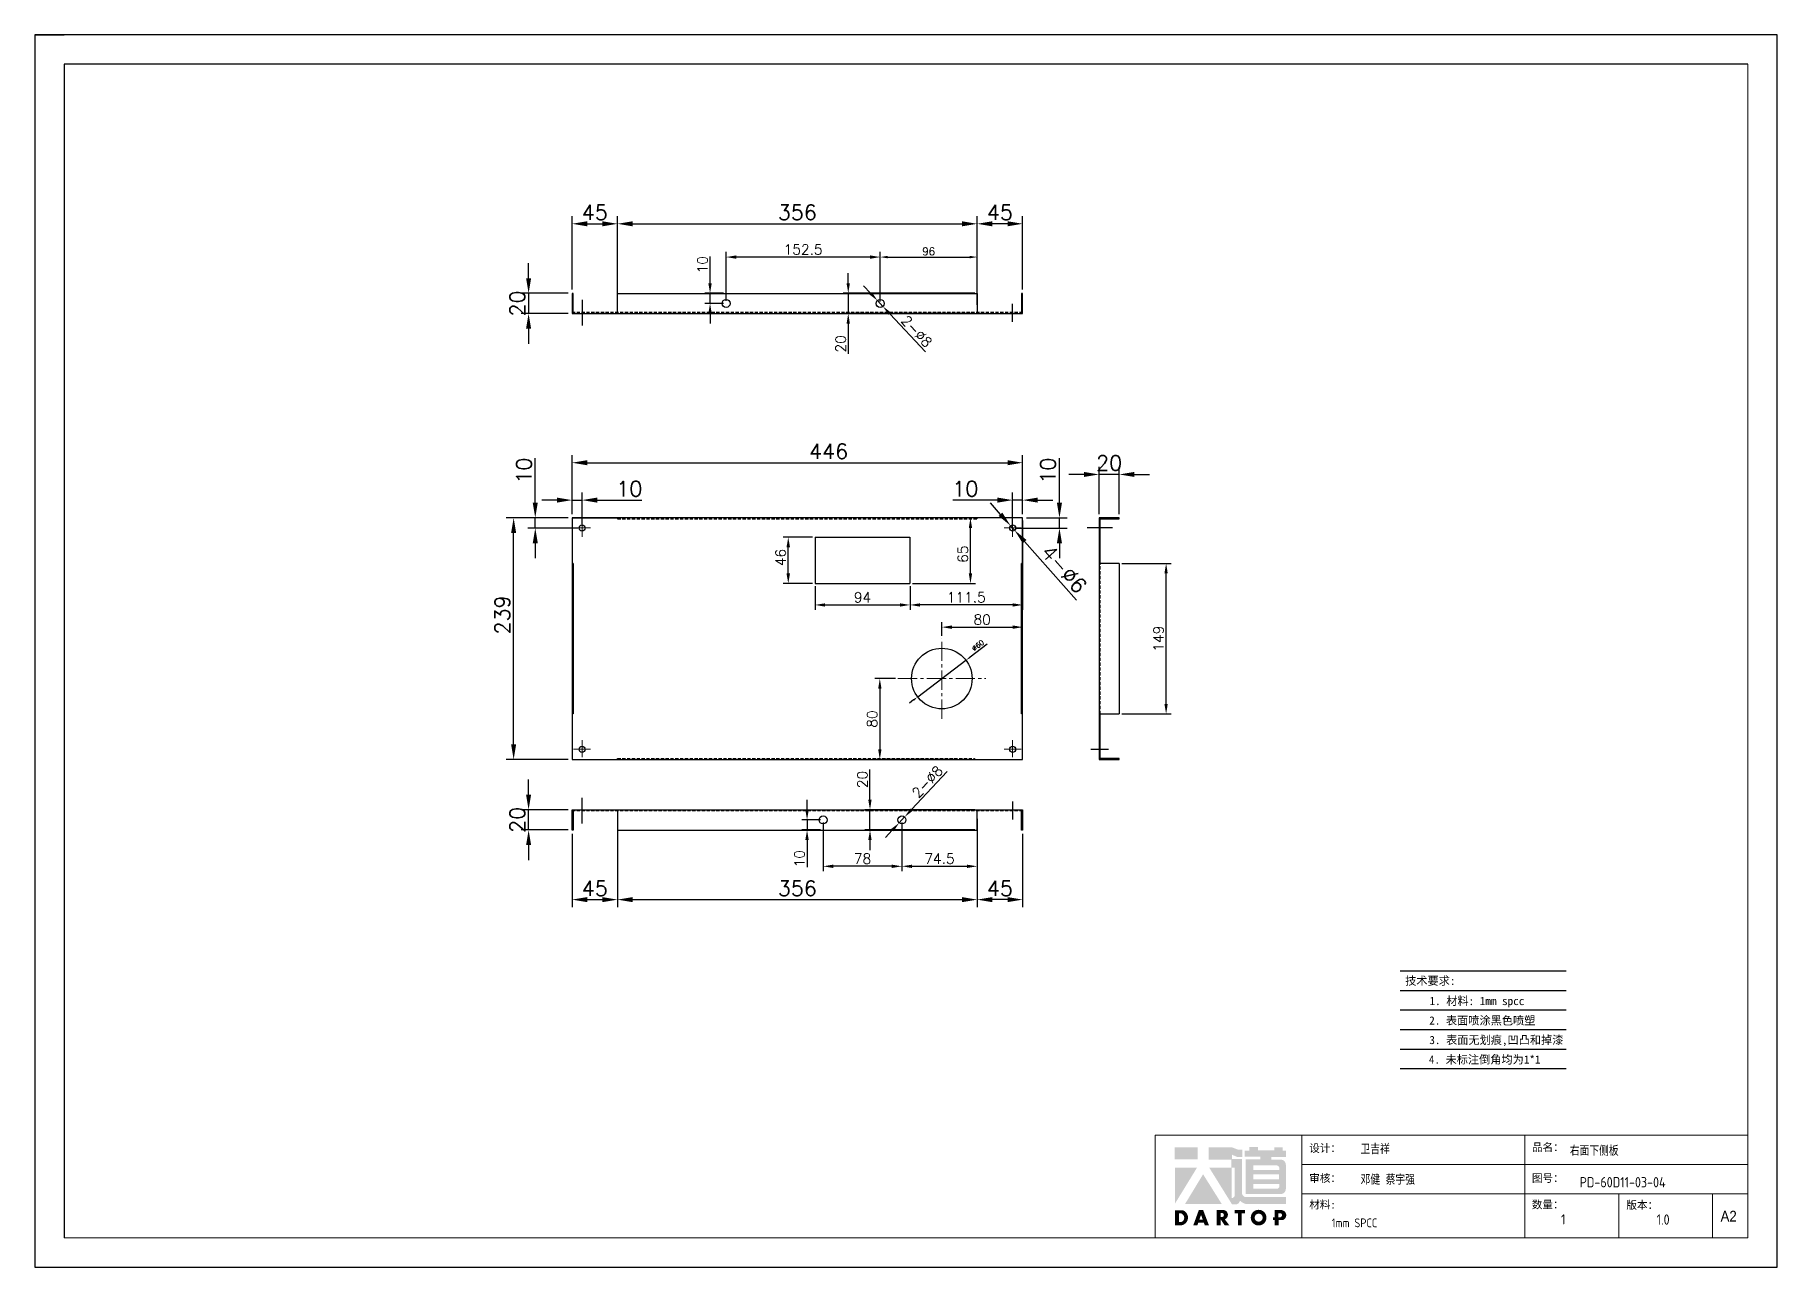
# Model space of a CAD drawing. Header units: millimetres. Extents: x -30327 to 34858, y 4015 to 75103.
# Drawn here: x 297 to 2021, y 45675 to 46895 of the extents above; entities that cross this region are included whole.
import ezdxf
from ezdxf.enums import TextEntityAlignment as Align

# ---------------------------------------------------------------- set-up
doc = ezdxf.new("R2010")
doc.units = ezdxf.units.MM
doc.linetypes.add('CENTER2', pattern=[28.575, 19.05, -3.175, 3.175, -3.175])
doc.linetypes.add('HIDDEN2', pattern=[4.7625, 3.175, -1.5875])
for name, color, linetype, lineweight in [('A-TITLEBLOCK', 7, 'Continuous', 18), ('cen', 1, 'CENTER2', 9), ('dim', 2, 'Continuous', 9)]:
    doc.layers.add(name, color=color, linetype=linetype, lineweight=lineweight)
doc.layers.add('hidden', color=3, linetype='HIDDEN2')
doc.layers.add('print', color=30, linetype='Continuous')
doc.styles.add('GB', font='GBENOR.SHX', dxfattribs={"bigfont": 'gbcbig.shx'})
doc.styles.add('HZ', font='')
doc.styles.add('SLDTEXTSTYLE0', font='simfang.ttf', dxfattribs={"bigfont": 'bigfont'})
doc.styles.add('SLDTEXTSTYLE1', font='Gothic.ttf', dxfattribs={"width": 0.913})
doc.styles.get("Standard").update_dxf_attribs({"font": 'txt', "bigfont": 'gbcbig.shx'})
doc.styles.get('HZ').set_extended_font_data('SimSun')
doc.dimstyles.new('1-3', dxfattribs={"dimscale": 3, "dimtxt": 2.5, "dimasz": 2.5, "dimexe": 1.25, "dimexo": 0.625, "dimtad": 1, "dimdsep": 46, "dimtxsty": 'Standard', "dimcen": 2.5, "dimadec": 0, "dimazin": 0, "dimtfac": 1, "dimtmove": 0, "dimatfit": 3, "dimfxl": 0, "dimarcsym": 0})
doc.dimstyles.new('1-4', dxfattribs={"dimscale": 4, "dimtxt": 2.5, "dimasz": 2.5, "dimexe": 1.25, "dimexo": 0.625, "dimtad": 1, "dimdsep": 46, "dimtxsty": 'Standard', "dimcen": 2.5, "dimadec": 0, "dimazin": 0, "dimtfac": 1, "dimtmove": 0, "dimatfit": 3, "dimfxl": 0, "dimarcsym": 0})
doc.dimstyles.new('1-6', dxfattribs={"dimscale": 6, "dimtxt": 2.5, "dimasz": 2.5, "dimexe": 1.25, "dimexo": 0.625, "dimtad": 1, "dimdsep": 46, "dimtxsty": 'Standard', "dimcen": 2.5, "dimadec": 0, "dimazin": 0, "dimtfac": 1, "dimtmove": 0, "dimatfit": 3, "dimfxl": 0, "dimarcsym": 0})
doc.dimstyles.new('small', dxfattribs={"dimtxt": 5, "dimasz": 5, "dimexe": 1.25, "dimexo": 1, "dimgap": 2, "dimtad": 1, "dimtxsty": 'Standard', "dimcen": 2.5, "dimadec": 0, "dimazin": 0, "dimtfac": 1, "dimtmove": 0, "dimatfit": 3, "dimfxl": 0, "dimarcsym": 0})

msp = doc.modelspace()

# ---------------------------------------------------------------- texts
at = {"style": 'HZ'}
for s, height, p in [('技术要求:', 8.10962, (1678.1666, 45958.5921)), ('1. 材料: 1mm spcc ', 8.109624, (1727.0661, 45938.6164)), ('    2. 表面喷涂黑色喷塑  ', 8.109624, (1724.093, 45919.3078)), ('3. 表面无划痕,凹凸和掉漆', 8.109624, (1743.5639, 45899.9992)), ('4. 未标注倒角均为1*1', 8.109624, (1731.9841, 45880.6905))]:
    msp.add_text(s, height=height, dxfattribs=at).set_placement(p, align=Align.MIDDLE_CENTER)

# ---------------------------------------------------------------- blocks, each defined once
blk = doc.blocks.new('*D1108')
at = {"layer": 'Defpoints', "color": 0}
for p in [(1274.7, 46416.6), (1163.2, 46351.6), (1163.2, 46330.5)]:
    blk.add_point(p, dxfattribs=at)
at = {"layer": 'dim', "color": 0, "lineweight": -2}
for p, q in [((1274.7, 46414.1), (1274.7, 46325.5)), ((1163.2, 46349.1), (1163.2, 46325.5)), ((1264.7, 46330.5), (1173.2, 46330.5))]:
    blk.add_line(p, q, dxfattribs=at)
at = {"layer": 'dim', "color": 0}
for points in [[(1173.2, 46332.1), (1173.2, 46328.8), (1163.2, 46330.5)], [(1264.7, 46332.1), (1264.7, 46328.8), (1274.7, 46330.5)]]:
    blk.add_solid(points, dxfattribs=at)
at = {"layer": 'dim', "color": 0, "lineweight": 9, "insert": (1218.9, 46338), "char_height": 10, "attachment_point": 5}
blk.add_mtext('111.5', dxfattribs=at)
blk = doc.blocks.new('*D1109')
at = {"layer": 'Defpoints', "color": 0}
for p in [(1042.7, 46397.6), (1069.2, 46397.6), (1069.2, 46351.6)]:
    blk.add_point(p, dxfattribs=at)
at = {"layer": 'dim', "color": 0, "lineweight": -2}
for p, q in [((1066.7, 46397.6), (1037.7, 46397.6)), ((1042.7, 46361.6), (1042.7, 46387.6)), ((1066.7, 46351.6), (1037.7, 46351.6))]:
    blk.add_line(p, q, dxfattribs=at)
at = {"layer": 'dim', "color": 0}
for points in [[(1041, 46387.6), (1044.4, 46387.6), (1042.7, 46397.6)], [(1041, 46361.6), (1044.4, 46361.6), (1042.7, 46351.6)]]:
    blk.add_solid(points, dxfattribs=at)
at = {"layer": 'dim', "color": 0, "lineweight": 9, "insert": (1035.2, 46377.4), "char_height": 10, "attachment_point": 5, "rotation": 90}
blk.add_mtext('46', dxfattribs=at)
blk = doc.blocks.new('*D1110')
at = {"layer": 'Defpoints', "color": 0}
for p in [(1069.2, 46351.6), (1163.2, 46351.6), (1163.2, 46330.5)]:
    blk.add_point(p, dxfattribs=at)
at = {"layer": 'dim', "color": 0, "lineweight": -2}
for p, q in [((1069.2, 46349.1), (1069.2, 46325.5)), ((1163.2, 46349.1), (1163.2, 46325.5)), ((1079.2, 46330.5), (1153.2, 46330.5))]:
    blk.add_line(p, q, dxfattribs=at)
at = {"layer": 'dim', "color": 0}
for points in [[(1079.2, 46332.1), (1079.2, 46328.8), (1069.2, 46330.5)], [(1153.2, 46332.1), (1153.2, 46328.8), (1163.2, 46330.5)]]:
    blk.add_solid(points, dxfattribs=at)
at = {"layer": 'dim', "color": 0, "lineweight": 9, "insert": (1116.2, 46338), "char_height": 10, "attachment_point": 5}
blk.add_mtext('94', dxfattribs=at)
blk = doc.blocks.new('*D1111')
at = {"layer": 'Defpoints', "color": 0}
for p in [(1223, 46416.6), (1277.2, 46416.6), (1163.2, 46351.6)]:
    blk.add_point(p, dxfattribs=at)
at = {"layer": 'dim', "color": 0, "lineweight": -2}
for p, q in [((1274.7, 46416.6), (1218, 46416.6)), ((1223, 46361.6), (1223, 46406.6)), ((1165.7, 46351.6), (1228, 46351.6))]:
    blk.add_line(p, q, dxfattribs=at)
at = {"layer": 'dim', "color": 0}
for points in [[(1221.4, 46406.6), (1224.7, 46406.6), (1223, 46416.6)], [(1221.4, 46361.6), (1224.7, 46361.6), (1223, 46351.6)]]:
    blk.add_solid(points, dxfattribs=at)
at = {"layer": 'dim', "color": 0, "lineweight": 9, "insert": (1215.5, 46380.7), "char_height": 10, "attachment_point": 5, "rotation": 90}
blk.add_mtext('65', dxfattribs=at)
blk = doc.blocks.new('*D1112')
at = {"layer": 'Defpoints', "color": 0}
for p in [(1218.6, 46275.8), (1170.8, 46239.5)]:
    blk.add_point(p, dxfattribs=at)
at = {"layer": 'dim', "color": 0, "lineweight": -2}
for p, q in [((1239.7, 46291.8), (1222.6, 46278.8)), ((1170.8, 46239.5), (1218.6, 46275.8)), ((1166.8, 46236.5), (1162.8, 46233.4))]:
    blk.add_line(p, q, dxfattribs=at)
at = {"layer": 'dim', "color": 0}
for points in [[(1222.1, 46279.5), (1223.1, 46278.1), (1218.6, 46275.8)], [(1166.3, 46237.1), (1167.3, 46235.8), (1170.8, 46239.5)]]:
    blk.add_solid(points, dxfattribs=at)
at = {"layer": 'dim', "color": 0, "lineweight": 9, "insert": (1230.4, 46290.4), "char_height": 5, "attachment_point": 5, "rotation": 37.2287}
blk.add_mtext('∅60', dxfattribs=at)
blk = doc.blocks.new('*D1113')
at = {"layer": 'Defpoints', "color": 0}
for p in [(1274.7, 46308.5), (1194.7, 46297.4), (1274.7, 46177.6)]:
    blk.add_point(p, dxfattribs=at)
at = {"layer": 'dim', "color": 0, "lineweight": -2}
for p, q in [((1194.7, 46299.9), (1194.7, 46313.5)), ((1204.7, 46308.5), (1264.7, 46308.5)), ((1274.7, 46180.1), (1274.7, 46313.5))]:
    blk.add_line(p, q, dxfattribs=at)
at = {"layer": 'dim', "color": 0}
for points in [[(1204.7, 46310.2), (1204.7, 46306.8), (1194.7, 46308.5)], [(1264.7, 46310.2), (1264.7, 46306.8), (1274.7, 46308.5)]]:
    blk.add_solid(points, dxfattribs=at)
at = {"layer": 'dim', "color": 0, "lineweight": 9, "insert": (1234.7, 46316), "char_height": 10, "attachment_point": 5}
blk.add_mtext('80', dxfattribs=at)
blk = doc.blocks.new('*D1114')
at = {"layer": 'Defpoints', "color": 0}
for p in [(1151.3, 46257.6), (1133.3, 46177.6), (1210.6, 46177.6)]:
    blk.add_point(p, dxfattribs=at)
at = {"layer": 'dim', "color": 0, "lineweight": -2}
for p, q in [((1148.8, 46257.6), (1128.3, 46257.6)), ((1133.3, 46247.6), (1133.3, 46187.6)), ((1208.1, 46177.6), (1128.3, 46177.6))]:
    blk.add_line(p, q, dxfattribs=at)
at = {"layer": 'dim', "color": 0}
for points in [[(1131.7, 46247.6), (1135, 46247.6), (1133.3, 46257.6)], [(1131.7, 46187.6), (1135, 46187.6), (1133.3, 46177.6)]]:
    blk.add_solid(points, dxfattribs=at)
at = {"layer": 'dim', "color": 0, "lineweight": 9, "insert": (1125.8, 46217.6), "char_height": 10, "attachment_point": 5, "rotation": 90}
blk.add_mtext('80', dxfattribs=at)
blk = doc.blocks.new('*D1098')
at = {"layer": 'Defpoints', "color": 0}
for p in [(1262.7, 46408.9), (1266.7, 46404.4)]:
    blk.add_point(p, dxfattribs=at)
at = {"layer": 'dim', "color": 0, "lineweight": -2}
for p, q in [((1252.8, 46420.1), (1242.8, 46431.4)), ((1262.7, 46408.9), (1266.7, 46404.4)), ((1327.9, 46335.1), (1276.6, 46393.2))]:
    blk.add_line(p, q, dxfattribs=at)
at = {"layer": 'dim', "color": 0}
for points in [[(1254.6, 46421.8), (1250.9, 46418.5), (1262.7, 46408.9)], [(1278.5, 46394.8), (1274.7, 46391.5), (1266.7, 46404.4)]]:
    blk.add_solid(points, dxfattribs=at)
at = {"layer": 'dim', "color": 0, "lineweight": 9, "insert": (1315.7, 46366), "char_height": 15, "attachment_point": 5, "rotation": 311.4765}
blk.add_mtext('4-%%C6', dxfattribs=at)
blk = doc.blocks.new('*D1099')
at = {"layer": 'Defpoints', "color": 0}
for p in [(770.9, 46416.6), (828.7, 46416.6), (828.7, 46177.6)]:
    blk.add_point(p, dxfattribs=at)
at = {"layer": 'dim', "color": 0, "lineweight": -2}
for p, q in [((824.9, 46416.6), (763.4, 46416.6)), ((770.9, 46192.6), (770.9, 46401.6)), ((824.9, 46177.6), (763.4, 46177.6))]:
    blk.add_line(p, q, dxfattribs=at)
at = {"layer": 'dim', "color": 0}
for points in [[(768.4, 46401.6), (773.4, 46401.6), (770.9, 46416.6)], [(768.4, 46192.6), (773.4, 46192.6), (770.9, 46177.6)]]:
    blk.add_solid(points, dxfattribs=at)
at = {"layer": 'dim', "color": 0, "lineweight": 9, "insert": (759.7, 46320.6), "char_height": 15, "attachment_point": 5, "rotation": 90}
blk.add_mtext('239', dxfattribs=at)
blk = doc.blocks.new('*D1100')
at = {"layer": 'Defpoints', "color": 0}
for p in [(1274.7, 46471.2), (828.7, 46416.6), (1274.7, 46416.6)]:
    blk.add_point(p, dxfattribs=at)
at = {"layer": 'dim', "color": 0, "lineweight": -2}
for p, q in [((828.7, 46420.4), (828.7, 46478.7)), ((1274.7, 46420.4), (1274.7, 46478.7)), ((843.7, 46471.2), (1259.7, 46471.2))]:
    blk.add_line(p, q, dxfattribs=at)
at = {"layer": 'dim', "color": 0}
for points in [[(843.7, 46473.7), (843.7, 46468.7), (828.7, 46471.2)], [(1259.7, 46473.7), (1259.7, 46468.7), (1274.7, 46471.2)]]:
    blk.add_solid(points, dxfattribs=at)
at = {"layer": 'dim', "color": 0, "lineweight": 9, "insert": (1082.7, 46482.4), "char_height": 15, "attachment_point": 5}
blk.add_mtext('446', dxfattribs=at)
blk = doc.blocks.new('*D1101')
at = {"layer": 'Defpoints', "color": 0}
for p in [(1264.7, 46406.6), (1274.7, 46416.6), (1311.1, 46416.6)]:
    blk.add_point(p, dxfattribs=at)
at = {"layer": 'dim', "color": 0, "lineweight": -2}
for p, q in [((1311.1, 46431.6), (1311.1, 46475.8)), ((1268.4, 46406.6), (1318.6, 46406.6)), ((1278.4, 46416.6), (1318.6, 46416.6)), ((1311.1, 46406.6), (1311.1, 46416.6)), ((1311.1, 46391.6), (1311.1, 46376.6))]:
    blk.add_line(p, q, dxfattribs=at)
at = {"layer": 'dim', "color": 0}
for points in [[(1308.6, 46431.6), (1313.6, 46431.6), (1311.1, 46416.6)], [(1308.6, 46391.6), (1313.6, 46391.6), (1311.1, 46406.6)]]:
    blk.add_solid(points, dxfattribs=at)
at = {"layer": 'dim', "color": 0, "lineweight": 9, "insert": (1299.8, 46463.3), "char_height": 15, "attachment_point": 5, "rotation": 90}
blk.add_mtext('10', dxfattribs=at)
blk = doc.blocks.new('*D1102')
at = {"layer": 'Defpoints', "color": 0}
for p in [(1274.7, 46434.2), (1264.7, 46406.6), (1274.7, 46416.6)]:
    blk.add_point(p, dxfattribs=at)
at = {"layer": 'dim', "color": 0, "lineweight": -2}
for p, q in [((1264.7, 46410.4), (1264.7, 46441.7)), ((1274.7, 46420.4), (1274.7, 46441.7)), ((1249.7, 46434.2), (1205.5, 46434.2)), ((1274.7, 46434.2), (1264.7, 46434.2)), ((1289.7, 46434.2), (1304.7, 46434.2))]:
    blk.add_line(p, q, dxfattribs=at)
at = {"layer": 'dim', "color": 0}
for points in [[(1249.7, 46436.7), (1249.7, 46431.7), (1264.7, 46434.2)], [(1289.7, 46436.7), (1289.7, 46431.7), (1274.7, 46434.2)]]:
    blk.add_solid(points, dxfattribs=at)
at = {"layer": 'dim', "color": 0, "lineweight": 9, "insert": (1218, 46445.4), "char_height": 15, "attachment_point": 5}
blk.add_mtext('10', dxfattribs=at)
blk = doc.blocks.new('*D1103')
at = {"layer": 'Defpoints', "color": 0}
for p in [(792.3, 46416.6), (828.7, 46416.6), (838.7, 46406.6)]:
    blk.add_point(p, dxfattribs=at)
at = {"layer": 'dim', "color": 0, "lineweight": -2}
for p, q in [((792.3, 46431.6), (792.3, 46475.8)), ((824.9, 46416.6), (784.8, 46416.6)), ((834.9, 46406.6), (784.8, 46406.6)), ((792.3, 46406.6), (792.3, 46416.6)), ((792.3, 46391.6), (792.3, 46376.6))]:
    blk.add_line(p, q, dxfattribs=at)
at = {"layer": 'dim', "color": 0}
for points in [[(789.8, 46431.6), (794.8, 46431.6), (792.3, 46416.6)], [(789.8, 46391.6), (794.8, 46391.6), (792.3, 46406.6)]]:
    blk.add_solid(points, dxfattribs=at)
at = {"layer": 'dim', "color": 0, "lineweight": 9, "insert": (781.1, 46463.3), "char_height": 15, "attachment_point": 5, "rotation": 90}
blk.add_mtext('10', dxfattribs=at)
blk = doc.blocks.new('*D1104')
at = {"layer": 'Defpoints', "color": 0}
for p in [(828.7, 46434.2), (828.7, 46416.6), (838.7, 46406.6)]:
    blk.add_point(p, dxfattribs=at)
at = {"layer": 'dim', "color": 0, "lineweight": -2}
for p, q in [((828.7, 46420.4), (828.7, 46441.7)), ((838.7, 46410.4), (838.7, 46441.7)), ((813.7, 46434.2), (798.7, 46434.2)), ((828.7, 46434.2), (838.7, 46434.2)), ((853.7, 46434.2), (897.9, 46434.2))]:
    blk.add_line(p, q, dxfattribs=at)
at = {"layer": 'dim', "color": 0}
for points in [[(813.7, 46436.7), (813.7, 46431.7), (828.7, 46434.2)], [(853.7, 46436.7), (853.7, 46431.7), (838.7, 46434.2)]]:
    blk.add_solid(points, dxfattribs=at)
at = {"layer": 'dim', "color": 0, "lineweight": 9, "insert": (885.4, 46445.4), "char_height": 15, "attachment_point": 5}
blk.add_mtext('10', dxfattribs=at)
blk = doc.blocks.new('*D1115')
at = {"layer": 'Defpoints', "color": 0}
for p in [(785.7, 46127.8), (828.7, 46127.8), (828.7, 46107.8)]:
    blk.add_point(p, dxfattribs=at)
at = {"layer": 'dim', "color": 0, "lineweight": -2}
for p, q in [((785.7, 46142.8), (785.7, 46157.8)), ((824.9, 46127.8), (778.2, 46127.8)), ((785.7, 46107.8), (785.7, 46127.8)), ((824.9, 46107.8), (778.2, 46107.8)), ((785.7, 46092.8), (785.7, 46077.8))]:
    blk.add_line(p, q, dxfattribs=at)
at = {"layer": 'dim', "color": 0}
for points in [[(783.2, 46142.8), (788.2, 46142.8), (785.7, 46127.8)], [(783.2, 46092.8), (788.2, 46092.8), (785.7, 46107.8)]]:
    blk.add_solid(points, dxfattribs=at)
at = {"layer": 'dim', "color": 0, "lineweight": 9, "insert": (774.5, 46117.8), "char_height": 15, "attachment_point": 5, "rotation": 90}
blk.add_mtext('20', dxfattribs=at)
blk = doc.blocks.new('*D1105')
at = {"layer": 'Defpoints', "color": 0}
for p in [(873.7, 46122.8), (828.7, 46107.8), (873.7, 46038.9)]:
    blk.add_point(p, dxfattribs=at)
at = {"layer": 'dim', "color": 0, "lineweight": -2}
for p, q in [((873.7, 46119), (873.7, 46031.4)), ((828.7, 46104), (828.7, 46031.4)), ((843.7, 46038.9), (858.7, 46038.9))]:
    blk.add_line(p, q, dxfattribs=at)
at = {"layer": 'dim', "color": 0}
for points in [[(843.7, 46041.4), (843.7, 46036.4), (828.7, 46038.9)], [(858.7, 46041.4), (858.7, 46036.4), (873.7, 46038.9)]]:
    blk.add_solid(points, dxfattribs=at)
at = {"layer": 'dim', "color": 0, "lineweight": 9, "insert": (851.2, 46050.1), "char_height": 15, "attachment_point": 5}
blk.add_mtext('45', dxfattribs=at)
blk = doc.blocks.new('*D1116')
at = {"layer": 'Defpoints', "color": 0}
for p in [(873.7, 46122.8), (1229.7, 46122.8), (1229.7, 46038.9)]:
    blk.add_point(p, dxfattribs=at)
at = {"layer": 'dim', "color": 0, "lineweight": -2}
for p, q in [((873.7, 46119), (873.7, 46031.4)), ((1229.7, 46119), (1229.7, 46031.4)), ((888.7, 46038.9), (1214.7, 46038.9))]:
    blk.add_line(p, q, dxfattribs=at)
at = {"layer": 'dim', "color": 0}
for points in [[(888.7, 46041.4), (888.7, 46036.4), (873.7, 46038.9)], [(1214.7, 46041.4), (1214.7, 46036.4), (1229.7, 46038.9)]]:
    blk.add_solid(points, dxfattribs=at)
at = {"layer": 'dim', "color": 0, "lineweight": 9, "insert": (1051.7, 46050.1), "char_height": 15, "attachment_point": 5}
blk.add_mtext('356', dxfattribs=at)
blk = doc.blocks.new('*D1117')
at = {"layer": 'Defpoints', "color": 0}
for p in [(1229.7, 46122.8), (1274.7, 46107.8), (1229.7, 46038.9)]:
    blk.add_point(p, dxfattribs=at)
at = {"layer": 'dim', "color": 0, "lineweight": -2}
for p, q in [((1229.7, 46119), (1229.7, 46031.4)), ((1274.7, 46104), (1274.7, 46031.4)), ((1259.7, 46038.9), (1244.7, 46038.9))]:
    blk.add_line(p, q, dxfattribs=at)
at = {"layer": 'dim', "color": 0}
for points in [[(1244.7, 46041.4), (1244.7, 46036.4), (1229.7, 46038.9)], [(1259.7, 46041.4), (1259.7, 46036.4), (1274.7, 46038.9)]]:
    blk.add_solid(points, dxfattribs=at)
at = {"layer": 'dim', "color": 0, "lineweight": 9, "insert": (1252.2, 46050.1), "char_height": 15, "attachment_point": 5}
blk.add_mtext('45', dxfattribs=at)
blk = doc.blocks.new('*D1118')
at = {"layer": 'Defpoints', "color": 0}
for p in [(1350.3, 46459.6), (1350.3, 46416.6), (1370.3, 46416.6)]:
    blk.add_point(p, dxfattribs=at)
at = {"layer": 'dim', "color": 0, "lineweight": -2}
for p, q in [((1335.3, 46459.6), (1320.3, 46459.6)), ((1350.3, 46420.4), (1350.3, 46467.1)), ((1370.3, 46459.6), (1350.3, 46459.6)), ((1370.3, 46420.4), (1370.3, 46467.1)), ((1385.3, 46459.6), (1400.3, 46459.6))]:
    blk.add_line(p, q, dxfattribs=at)
at = {"layer": 'dim', "color": 0}
for points in [[(1335.3, 46462.1), (1335.3, 46457.1), (1350.3, 46459.6)], [(1385.3, 46462.1), (1385.3, 46457.1), (1370.3, 46459.6)]]:
    blk.add_solid(points, dxfattribs=at)
at = {"layer": 'dim', "color": 0, "lineweight": 9, "insert": (1360.3, 46470.9), "char_height": 15, "attachment_point": 5}
blk.add_mtext('20', dxfattribs=at)
blk = doc.blocks.new('*D1106')
at = {"layer": 'Defpoints', "color": 0}
for p in [(1370.3, 46371.6), (1416.7, 46371.6), (1370.3, 46222.6)]:
    blk.add_point(p, dxfattribs=at)
at = {"layer": 'dim', "color": 0, "lineweight": -2}
for p, q in [((1372.8, 46371.6), (1421.7, 46371.6)), ((1416.7, 46232.6), (1416.7, 46361.6)), ((1372.8, 46222.6), (1421.7, 46222.6))]:
    blk.add_line(p, q, dxfattribs=at)
at = {"layer": 'dim', "color": 0}
for points in [[(1415, 46361.6), (1418.3, 46361.6), (1416.7, 46371.6)], [(1415, 46232.6), (1418.3, 46232.6), (1416.7, 46222.6)]]:
    blk.add_solid(points, dxfattribs=at)
at = {"layer": 'dim', "color": 0, "insert": (1409.2, 46297.1), "char_height": 10, "attachment_point": 5, "rotation": 90}
blk.add_mtext('149', dxfattribs=at)
blk = doc.blocks.new('*D1107')
at = {"layer": 'Defpoints', "color": 0}
for p in [(1123.6, 46127.8), (1229.7, 46127.8), (1229.7, 46107.8)]:
    blk.add_point(p, dxfattribs=at)
at = {"layer": 'dim', "color": 0, "lineweight": -2}
for p, q in [((1123.6, 46137.8), (1123.6, 46167.8)), ((1227.2, 46127.8), (1118.6, 46127.8)), ((1123.6, 46107.8), (1123.6, 46127.8)), ((1227.2, 46107.8), (1118.6, 46107.8)), ((1123.6, 46097.8), (1123.6, 46087.8))]:
    blk.add_line(p, q, dxfattribs=at)
at = {"layer": 'dim', "color": 0}
for points in [[(1121.9, 46137.8), (1125.2, 46137.8), (1123.6, 46127.8)], [(1121.9, 46097.8), (1125.2, 46097.8), (1123.6, 46107.8)]]:
    blk.add_solid(points, dxfattribs=at)
at = {"layer": 'dim', "color": 0, "insert": (1116.1, 46157.8), "char_height": 10, "attachment_point": 5, "rotation": 90}
blk.add_mtext('20', dxfattribs=at)
blk = doc.blocks.new('*D1120')
at = {"layer": 'Defpoints', "color": 0}
for p in [(1077.2, 46117.8), (1155.2, 46117.8), (1077.2, 46071.9)]:
    blk.add_point(p, dxfattribs=at)
at = {"layer": 'dim', "color": 0, "lineweight": -2}
for p, q in [((1077.2, 46115.3), (1077.2, 46066.9)), ((1155.2, 46115.3), (1155.2, 46066.9)), ((1145.2, 46071.9), (1087.2, 46071.9))]:
    blk.add_line(p, q, dxfattribs=at)
at = {"layer": 'dim', "color": 0}
for points in [[(1087.2, 46073.5), (1087.2, 46070.2), (1077.2, 46071.9)], [(1145.2, 46073.5), (1145.2, 46070.2), (1155.2, 46071.9)]]:
    blk.add_solid(points, dxfattribs=at)
at = {"layer": 'dim', "color": 0, "insert": (1116.2, 46079.4), "char_height": 10, "attachment_point": 5}
blk.add_mtext('78', dxfattribs=at)
blk = doc.blocks.new('*D1121')
at = {"layer": 'Defpoints', "color": 0}
for p in [(1077.2, 46117.8), (1061.3, 46107.8), (1077.2, 46107.8)]:
    blk.add_point(p, dxfattribs=at)
at = {"layer": 'dim', "color": 0, "lineweight": -2}
for p, q in [((1061.3, 46127.8), (1061.3, 46137.8)), ((1074.7, 46117.8), (1056.3, 46117.8)), ((1061.3, 46117.8), (1061.3, 46107.8)), ((1074.7, 46107.8), (1056.3, 46107.8)), ((1061.3, 46097.8), (1061.3, 46071.1))]:
    blk.add_line(p, q, dxfattribs=at)
at = {"layer": 'dim', "color": 0}
for points in [[(1059.6, 46127.8), (1063, 46127.8), (1061.3, 46117.8)], [(1059.6, 46097.8), (1063, 46097.8), (1061.3, 46107.8)]]:
    blk.add_solid(points, dxfattribs=at)
at = {"layer": 'dim', "color": 0, "insert": (1053.8, 46079.4), "char_height": 10, "attachment_point": 5, "rotation": 90}
blk.add_mtext('10', dxfattribs=at)
blk = doc.blocks.new('*D1122')
at = {"layer": 'Defpoints', "color": 0}
for p in [(1152.5, 46114.8), (1157.9, 46120.7)]:
    blk.add_point(p, dxfattribs=at)
at = {"layer": 'dim', "color": 0, "lineweight": -2}
for p, q in [((1200.1, 46165.7), (1164.8, 46128)), ((1152.5, 46114.8), (1157.9, 46120.7)), ((1145.6, 46107.6), (1138.8, 46100.3))]:
    blk.add_line(p, q, dxfattribs=at)
at = {"layer": 'dim', "color": 0}
for points in [[(1163.6, 46129.1), (1166, 46126.8), (1157.9, 46120.7)], [(1144.4, 46108.7), (1146.8, 46106.4), (1152.5, 46114.8)]]:
    blk.add_solid(points, dxfattribs=at)
at = {"layer": 'dim', "color": 0, "insert": (1180.4, 46155.6), "char_height": 10, "attachment_point": 5, "rotation": 46.842}
blk.add_mtext('2-∅8', dxfattribs=at)
blk = doc.blocks.new('*D1123')
at = {"layer": 'Defpoints', "color": 0}
for p in [(1155.2, 46117.8), (1229.7, 46107.8), (1229.7, 46071.9)]:
    blk.add_point(p, dxfattribs=at)
at = {"layer": 'dim', "color": 0, "lineweight": -2}
for p, q in [((1155.2, 46115.3), (1155.2, 46066.9)), ((1229.7, 46105.3), (1229.7, 46066.9)), ((1165.2, 46071.9), (1219.7, 46071.9))]:
    blk.add_line(p, q, dxfattribs=at)
at = {"layer": 'dim', "color": 0}
for points in [[(1165.2, 46073.5), (1165.2, 46070.2), (1155.2, 46071.9)], [(1219.7, 46073.5), (1219.7, 46070.2), (1229.7, 46071.9)]]:
    blk.add_solid(points, dxfattribs=at)
at = {"layer": 'dim', "color": 0, "insert": (1192.4, 46079.4), "char_height": 10, "attachment_point": 5}
blk.add_mtext('74.5', dxfattribs=at)
blk = doc.blocks.new('Dartop Logo')
at = {"true_color": 0xc40018}
h = blk.add_hatch(color=12, dxfattribs=at)
h.set_gradient(color1=(196, 0, 24), color2=(196, 0, 24), tint=1)
h.paths.add_polyline_path([(30.39, -3.87), (33.08, -5.04), (35.99, -5.04), (35.99, -1.19), (33.59, -1.19), (30.46, 0.05), (17.94, 0.05), (17.94, -6.46), (30.12, -6.46), (30.12, -6.59), (30.12, -10.75), (18.31, -10.75), (30.46, -30.31), (32.87, -30.31, 0.279375), (34.63, -28.6), (34.63, -28.51), (34.84, -28.51, 0.143145), (38.15, -30.2), (59.27, -30.2), (59.27, -26.49), (38.06, -26.49, -0.414214), (35.75, -24.18), (35.75, -6.26), (30.39, -6.26)])
h.paths.add_polyline_path([(30.25, -10.84), (31.8, -10.84), (31.8, -26.02, -0.088936), (30.9, -26.94), (30.24, -26.94)], flags=16)
h = blk.add_hatch(color=12, dxfattribs=at)
h.set_gradient(color1=(196, 0, 24), color2=(196, 0, 24), tint=1)
h.paths.add_polyline_path([(59.24, -1.73), (57.36, -1.73), (57.36, 0.06), (53.06, 0.06), (53.06, -1.64), (44.29, -1.64), (44.29, 0.15), (39.7, 0.15), (39.7, -1.67), (37.16, -1.67), (37.16, -4.97), (45.54, -4.97), (45.54, -6.42), (37.73, -6.42), (37.73, -24.88), (56.26, -24.88, 0.414214), (59.15, -21.99), (59.15, -9.35, 0.414214), (56.26, -6.46), (51.36, -6.46), (51.36, -5.03), (59.24, -5.03)])
h.paths.add_polyline_path([(54.21, -9.59, -0.414214), (55.66, -11.04), (55.66, -12.1), (41.79, -12.1), (41.79, -9.59)], flags=16)
h.paths.add_polyline_path([(55.57, -14.33), (55.57, -17.01), (41.88, -17.01), (41.88, -14.33)], flags=16)
h.paths.add_polyline_path([(55.75, -19.43), (55.75, -20.57, -0.414214), (54.3, -22.02), (41.88, -22.02), (41.88, -19.43)], flags=16)
h = blk.add_hatch(color=12, dxfattribs=at)
h.set_gradient(color1=(196, 0, 24), color2=(196, 0, 24), tint=1)
h.paths.add_polyline_path([(12.18, 0), (0, 0), (0, -6.37), (12.18, -6.37)])
h = blk.add_hatch(color=12, dxfattribs=at)
h.set_gradient(color1=(196, 0, 24), color2=(196, 0, 24), tint=1)
h.paths.add_polyline_path([(11.79, -10.83), (0.03, -10.83), (0.03, -30.03)])
h = blk.add_hatch(color=12, dxfattribs=at)
h.set_gradient(color1=(196, 0, 24), color2=(196, 0, 24), tint=1)
h.paths.add_polyline_path([(15.05, -14.31), (5.44, -30.15), (25.01, -30.15)])
at = {"true_color": 0x646464}
h = blk.add_hatch(color=251, dxfattribs=at)
h.set_gradient(color1=(100, 100, 100), color2=(100, 100, 100), tint=1)
h.paths.add_polyline_path([(4.15, -33.43), (0.11, -33.43), (0.11, -41.5), (3.51, -41.5, 0.793016)])
h.paths.add_polyline_path([(3.57, -39.73), (2.16, -39.73), (2.16, -35.19), (3.42, -35.19, -0.671361)], flags=16)
h = blk.add_hatch(color=251, dxfattribs=at)
h.set_gradient(color1=(100, 100, 100), color2=(100, 100, 100), tint=1)
h.paths.add_polyline_path([(15.08, -33.36), (12.78, -33.36), (9.82, -41.51), (12, -41.51), (12.51, -40.06), (15.46, -40.06), (15.99, -41.52), (18.19, -41.52)])
h.paths.add_polyline_path([(14.9, -38.51), (13.07, -38.51), (13.97, -35.95)], flags=16)
h = blk.add_hatch(color=251, dxfattribs=at)
h.set_gradient(color1=(100, 100, 100), color2=(100, 100, 100), tint=1)
h.paths.add_polyline_path([(26.27, -33.36), (22.3, -33.36), (22.3, -41.51), (24.4, -41.51), (24.4, -38.28), (26.55, -41.54), (29.09, -41.54), (26.61, -38.3, 0.744055)])
h.paths.add_polyline_path([(24.38, -37.08), (24.38, -34.94), (25.32, -34.94, -0.796809), (25.3, -37.08)], flags=16)
h = blk.add_hatch(color=251, dxfattribs=at)
h.set_gradient(color1=(100, 100, 100), color2=(100, 100, 100), tint=1)
h.paths.add_polyline_path([(37.44, -33.4), (31.88, -33.4), (31.88, -35.16), (33.61, -35.16), (33.61, -41.52), (35.69, -41.52), (35.69, -35.16), (37.44, -35.16)])
h = blk.add_hatch(color=251, dxfattribs=at)
h.set_gradient(color1=(100, 100, 100), color2=(100, 100, 100), tint=1)
h.paths.add_polyline_path([(40.46, -37.41, 1), (48.83, -37.41, 1)])
h.paths.add_polyline_path([(46.8, -37.41, -1), (42.5, -37.41, -1)], flags=16)
h = blk.add_hatch(color=251, dxfattribs=at)
h.set_gradient(color1=(100, 100, 100), color2=(100, 100, 100), tint=1)
h.paths.add_polyline_path([(56.85, -33.38), (56.73, -33.38), (53.19, -33.38), (53.19, -37.19), (52.26, -37.19), (52.26, -38.73), (53.18, -38.73), (53.18, -41.5), (55.24, -41.5), (55.24, -38.72), (57.51, -38.72, 0.812304)])
h.paths.add_polyline_path([(55.21, -37.18), (55.21, -35.05), (56.39, -35.05, -0.778213), (56.27, -37.18)], flags=16)
blk = doc.blocks.new('DT-A2-TITLE')
for p, q in [((594, 420), (0, 420)), ((0, 420), (0, 420)), ((0, 420), (0, 0)), ((0, 420), (10, 420)), ((594, 0), (594, 420)), ((10, 410), (10, 10)), ((584, 410), (10, 410))]:
    blk.add_line(p, q)
at = {"layer": 'A-TITLEBLOCK', "color": 7}
for p, q in [((584, 410), (584, 10)), ((594, 0), (594, 297)), ((382, 10), (382, 45)), ((584, 45), (382, 45)), ((432, 45), (432, 10)), ((508, 45), (508, 10)), ((584, 35), (432, 35)), ((432, 25), (584.08, 25)), ((540, 10), (540, 25)), ((572, 10), (572, 25)), ((10, 10), (584, 10)), ((0, 0), (594, 0))]:
    blk.add_line(p, q, dxfattribs=at)
at = {"layer": 'A-TITLEBLOCK', "xscale": 0.6400000000000001, "yscale": 0.6400000000000001, "zscale": 0.6400000000000001}
blk.add_blockref('Dartop Logo', (388.65, 40.81), dxfattribs=at)
at = {"style": 'GB'}
for tag, p, height in [('#设计', (451.96, 38.52), 3.5), ('#品名', (523.32, 37.95), 3.5), ('#审核', (451.99, 28.1), 3.5), ('#图号', (526.67, 27.2), 3.5), ('#数量', (520.33, 14.51), 3.5), ('#版本', (552.92, 14.47), 3.5), ('#材料说明', (442.15, 13.59), 3)]:
    blk.add_attdef(tag, p, '', height=height, dxfattribs=at)
at = {"layer": 'A-TITLEBLOCK', "color": 7, "attachment_point": 1}
for s, insert, char_height, style in [('设计：', (434.47, 41.87), 2.646, 'SLDTEXTSTYLE0'), ('品名：', (510.43, 42.19), 2.646, 'SLDTEXTSTYLE0'), ('审核：', (434.47, 31.64), 2.646, 'SLDTEXTSTYLE0'), ('图号：', (510.4, 31.66), 2.646, 'SLDTEXTSTYLE0'), ('材料:', (434.47, 22.62), 2.646, 'SLDTEXTSTYLE0'), ('数量：', (510.35, 22.64), 2.646, 'SLDTEXTSTYLE0'), ('版本：', (542.59, 22.48), 2.646, 'SLDTEXTSTYLE0'), ('A2', (574.7, 19.21), 3.704, 'SLDTEXTSTYLE1')]:
    blk.add_mtext(s, dxfattribs=dict(at, insert=insert, char_height=char_height, style=style))
blk = doc.blocks.new('*D1679')
at = {"layer": 'Defpoints', "color": 0}
for p in [(828.7, 46638.8), (785.7, 46618.8), (828.7, 46618.8)]:
    blk.add_point(p, dxfattribs=at)
at = {"layer": 'dim', "color": 0, "lineweight": -2}
for p, q in [((785.7, 46653.8), (785.7, 46668.8)), ((824.9, 46638.8), (778.2, 46638.8)), ((785.7, 46638.8), (785.7, 46618.8)), ((824.9, 46618.8), (778.2, 46618.8)), ((785.7, 46603.8), (785.7, 46588.8))]:
    blk.add_line(p, q, dxfattribs=at)
at = {"layer": 'dim', "color": 0}
for points in [[(783.2, 46653.8), (788.2, 46653.8), (785.7, 46638.8)], [(783.2, 46603.8), (788.2, 46603.8), (785.7, 46618.8)]]:
    blk.add_solid(points, dxfattribs=at)
at = {"layer": 'dim', "color": 0, "lineweight": 9, "insert": (774.5, 46628.8), "char_height": 15, "attachment_point": 5, "rotation": 90}
blk.add_mtext('20', dxfattribs=at)
blk = doc.blocks.new('*D1673')
at = {"layer": 'Defpoints', "color": 0}
for p in [(873.7, 46707.6), (828.7, 46638.8), (873.7, 46623.8)]:
    blk.add_point(p, dxfattribs=at)
at = {"layer": 'dim', "color": 0, "lineweight": -2}
for p, q in [((828.7, 46642.5), (828.7, 46715.1)), ((873.7, 46627.5), (873.7, 46715.1)), ((843.7, 46707.6), (858.7, 46707.6))]:
    blk.add_line(p, q, dxfattribs=at)
at = {"layer": 'dim', "color": 0}
for points in [[(843.7, 46710.1), (843.7, 46705.1), (828.7, 46707.6)], [(858.7, 46710.1), (858.7, 46705.1), (873.7, 46707.6)]]:
    blk.add_solid(points, dxfattribs=at)
at = {"layer": 'dim', "color": 0, "lineweight": 9, "insert": (851.2, 46718.9), "char_height": 15, "attachment_point": 5}
blk.add_mtext('45', dxfattribs=at)
blk = doc.blocks.new('*D1680')
at = {"layer": 'Defpoints', "color": 0}
for p in [(1229.7, 46707.6), (873.7, 46623.8), (1229.7, 46623.8)]:
    blk.add_point(p, dxfattribs=at)
at = {"layer": 'dim', "color": 0, "lineweight": -2}
for p, q in [((873.7, 46627.5), (873.7, 46715.1)), ((1229.7, 46627.5), (1229.7, 46715.1)), ((888.7, 46707.6), (1214.7, 46707.6))]:
    blk.add_line(p, q, dxfattribs=at)
at = {"layer": 'dim', "color": 0}
for points in [[(888.7, 46710.1), (888.7, 46705.1), (873.7, 46707.6)], [(1214.7, 46710.1), (1214.7, 46705.1), (1229.7, 46707.6)]]:
    blk.add_solid(points, dxfattribs=at)
at = {"layer": 'dim', "color": 0, "lineweight": 9, "insert": (1051.7, 46718.9), "char_height": 15, "attachment_point": 5}
blk.add_mtext('356', dxfattribs=at)
blk = doc.blocks.new('*D1681')
at = {"layer": 'Defpoints', "color": 0}
for p in [(1229.7, 46707.6), (1274.7, 46638.8), (1229.7, 46623.8)]:
    blk.add_point(p, dxfattribs=at)
at = {"layer": 'dim', "color": 0, "lineweight": -2}
for p, q in [((1229.7, 46627.5), (1229.7, 46715.1)), ((1274.7, 46642.5), (1274.7, 46715.1)), ((1259.7, 46707.6), (1244.7, 46707.6))]:
    blk.add_line(p, q, dxfattribs=at)
at = {"layer": 'dim', "color": 0}
for points in [[(1244.7, 46710.1), (1244.7, 46705.1), (1229.7, 46707.6)], [(1259.7, 46710.1), (1259.7, 46705.1), (1274.7, 46707.6)]]:
    blk.add_solid(points, dxfattribs=at)
at = {"layer": 'dim', "color": 0, "lineweight": 9, "insert": (1252.2, 46718.9), "char_height": 15, "attachment_point": 5}
blk.add_mtext('45', dxfattribs=at)
blk = doc.blocks.new('*D1674')
at = {"layer": 'Defpoints', "color": 0}
for p in [(1229.7, 46638.8), (1102.1, 46618.8), (1229.7, 46618.8)]:
    blk.add_point(p, dxfattribs=at)
at = {"layer": 'dim', "color": 0, "lineweight": -2}
for p, q in [((1102.1, 46648.8), (1102.1, 46658.8)), ((1227.2, 46638.8), (1097.1, 46638.8)), ((1102.1, 46638.8), (1102.1, 46618.8)), ((1227.2, 46618.8), (1097.1, 46618.8)), ((1102.1, 46608.8), (1102.1, 46578.8))]:
    blk.add_line(p, q, dxfattribs=at)
at = {"layer": 'dim', "color": 0}
for points in [[(1100.4, 46648.8), (1103.7, 46648.8), (1102.1, 46638.8)], [(1100.4, 46608.8), (1103.7, 46608.8), (1102.1, 46618.8)]]:
    blk.add_solid(points, dxfattribs=at)
at = {"layer": 'dim', "color": 0, "insert": (1094.6, 46588.8), "char_height": 10, "attachment_point": 5, "rotation": 90}
blk.add_mtext('20', dxfattribs=at)
blk = doc.blocks.new('*D1675')
at = {"layer": 'Defpoints', "color": 0}
for p in [(981.2, 46674.7), (981.2, 46628.8), (1133.7, 46628.8)]:
    blk.add_point(p, dxfattribs=at)
at = {"layer": 'dim', "color": 0, "lineweight": -2}
for p, q in [((981.2, 46631.3), (981.2, 46679.7)), ((1133.7, 46631.3), (1133.7, 46679.7)), ((1123.7, 46674.7), (991.2, 46674.7))]:
    blk.add_line(p, q, dxfattribs=at)
at = {"layer": 'dim', "color": 0}
for points in [[(991.2, 46676.3), (991.2, 46673), (981.2, 46674.7)], [(1123.7, 46676.3), (1123.7, 46673), (1133.7, 46674.7)]]:
    blk.add_solid(points, dxfattribs=at)
at = {"layer": 'dim', "color": 0, "insert": (1057.4, 46682.2), "char_height": 10, "attachment_point": 5}
blk.add_mtext('152.5', dxfattribs=at)
blk = doc.blocks.new('*D1676')
at = {"layer": 'Defpoints', "color": 0}
for p in [(965.3, 46638.8), (981.2, 46638.8), (981.2, 46628.8)]:
    blk.add_point(p, dxfattribs=at)
at = {"layer": 'dim', "color": 0, "lineweight": -2}
for p, q in [((965.3, 46648.8), (965.3, 46675.4)), ((978.7, 46638.8), (960.3, 46638.8)), ((978.7, 46628.8), (960.3, 46628.8)), ((965.3, 46628.8), (965.3, 46638.8)), ((965.3, 46618.8), (965.3, 46608.8))]:
    blk.add_line(p, q, dxfattribs=at)
at = {"layer": 'dim', "color": 0}
for points in [[(963.6, 46648.8), (967, 46648.8), (965.3, 46638.8)], [(963.6, 46618.8), (967, 46618.8), (965.3, 46628.8)]]:
    blk.add_solid(points, dxfattribs=at)
at = {"layer": 'dim', "color": 0, "insert": (957.8, 46667.1), "char_height": 10, "attachment_point": 5, "rotation": 90}
blk.add_mtext('10', dxfattribs=at)
blk = doc.blocks.new('*D1677')
at = {"layer": 'Defpoints', "color": 0}
for p in [(1131, 46631.7), (1136.4, 46625.8)]:
    blk.add_point(p, dxfattribs=at)
at = {"layer": 'dim', "color": 0, "lineweight": -2}
for p, q in [((1124.1, 46639), (1117.3, 46646.3)), ((1131, 46631.7), (1136.4, 46625.8)), ((1178.6, 46580.9), (1143.3, 46618.6))]:
    blk.add_line(p, q, dxfattribs=at)
at = {"layer": 'dim', "color": 0}
for points in [[(1125.3, 46640.1), (1122.9, 46637.8), (1131, 46631.7)], [(1144.5, 46619.7), (1142.1, 46617.4), (1136.4, 46625.8)]]:
    blk.add_solid(points, dxfattribs=at)
at = {"layer": 'dim', "color": 0, "insert": (1169.8, 46601.2), "char_height": 10, "attachment_point": 5, "rotation": 313.158}
blk.add_mtext('2-∅8', dxfattribs=at)
blk = doc.blocks.new('*D1678')
at = {"layer": 'Defpoints', "color": 0}
for p in [(1229.7, 46674.7), (1133.7, 46628.8), (1229.7, 46638.8)]:
    blk.add_point(p, dxfattribs=at)
at = {"layer": 'dim', "color": 0, "lineweight": -2}
for p, q in [((1133.7, 46630.6), (1133.7, 46678.4)), ((1141.2, 46674.7), (1222.2, 46674.7)), ((1229.7, 46640.6), (1229.7, 46678.4))]:
    blk.add_line(p, q, dxfattribs=at)
at = {"layer": 'dim', "color": 0}
for points in [[(1141.2, 46675.9), (1141.2, 46673.4), (1133.7, 46674.7)], [(1222.2, 46675.9), (1222.2, 46673.4), (1229.7, 46674.7)]]:
    blk.add_solid(points, dxfattribs=at)
at = {"layer": 'dim', "color": 0, "insert": (1181.7, 46680.3), "char_height": 7.5, "attachment_point": 5}
blk.add_mtext('96', dxfattribs=at)

# ---------------------------------------------------------------- dimensions: what is measured, and where the dimension line sits
at = {"layer": 'dim', "lineweight": 9}
for base, p1, p2, dimstyle, picture, middle in [((873.6905, 46707.6395), (828.6905, 46638.7672), (873.6905, 46623.7672), '1-6', '*D1673', (851.1905, 46718.8895)), ((1229.6905, 46707.6395), (873.6905, 46623.7672), (1229.6905, 46623.7672), '1-6', '*D1680', (1051.6905, 46718.8895)), ((1229.6905, 46707.6395), (1274.6905, 46638.7672), (1229.6905, 46623.7672), '1-6', '*D1681', (1252.1905, 46718.8895)), ((1163.1905, 46330.4549), (1274.6905, 46416.6386), (1163.1905, 46351.6386), '1-4', '*D1108', (1218.9405, 46337.9549)), ((1163.1905, 46330.4549), (1069.1905, 46351.6386), (1163.1905, 46351.6386), '1-4', '*D1110', (1116.1905, 46337.9549)), ((873.6905, 46038.8928), (828.6905, 46107.7651), (873.6905, 46122.7651), '1-6', '*D1105', (851.1905, 46050.1428)), ((1229.6905, 46038.8928), (873.6905, 46122.7651), (1229.6905, 46122.7651), '1-6', '*D1116', (1051.6905, 46050.1428)), ((1229.6905, 46038.8928), (1274.6905, 46107.7651), (1229.6905, 46122.7651), '1-6', '*D1117', (1252.1905, 46050.1428))]:
    dim = msp.add_linear_dim(base=base, p1=p1, p2=p2, dimstyle=dimstyle, dxfattribs=at)
    dim.commit()
    dim.dimension.update_dxf_attribs({"geometry": picture, "text_midpoint": middle})
at = {"layer": 'dim'}
for base, p1, p2, dimstyle, picture, middle in [((981.1905, 46674.6741), (1133.6905, 46628.7672), (981.1905, 46628.7672), '1-4', '*D1675', (1057.4405, 46682.1741)), ((1229.6905, 46674.6741), (1133.6905, 46628.7672), (1229.6905, 46638.7672), '1-3', '*D1678', (1181.6905, 46680.2991)), ((1077.1905, 46071.8583), (1155.1905, 46117.7651), (1077.1905, 46117.7651), '1-4', '*D1120', (1116.1905, 46079.3583)), ((1229.6905, 46071.8583), (1155.1905, 46117.7651), (1229.6905, 46107.7651), '1-4', '*D1123', (1192.4405, 46079.3583))]:
    dim = msp.add_linear_dim(base=base, p1=p1, p2=p2, dimstyle=dimstyle, dxfattribs=at)
    dim.commit()
    dim.dimension.update_dxf_attribs({"geometry": picture, "text_midpoint": middle})
at = {"layer": 'dim', "lineweight": 9}
for base, p1, p2, angle, dimstyle, picture, middle in [((785.729, 46618.7672), (828.6905, 46638.7672), (828.6905, 46618.7672), 90, '1-6', '*D1679', (785.729, 46628.7672)), ((792.3057, 46416.6386), (838.6905, 46406.6386), (828.6905, 46416.6386), 270, '1-6', '*D1103', (792.3057, 46463.3053)), ((1311.0752, 46416.6386), (1264.6905, 46406.6386), (1274.6905, 46416.6386), 270, '1-6', '*D1101', (1311.0752, 46463.3053)), ((828.6905, 46434.1838), (838.6905, 46406.6386), (828.6905, 46416.6386), 180, '1-6', '*D1104', (885.3572, 46434.1838)), ((770.9254, 46416.6386), (828.6905, 46177.6386), (828.6905, 46416.6386), 90, '1-6', '*D1099', (770.9254, 46320.6386)), ((1223.026, 46416.6386), (1163.1905, 46351.6386), (1277.1905, 46416.6386), 90, '1-4', '*D1111', (1223.026, 46380.6752)), ((1042.7054, 46397.6386), (1069.1905, 46351.6386), (1069.1905, 46397.6386), 90, '1-4', '*D1109', (1042.7054, 46377.4319)), ((785.729, 46127.7651), (828.6905, 46107.7651), (828.6905, 46127.7651), 270, '1-6', '*D1115', (785.729, 46117.7651))]:
    dim = msp.add_linear_dim(base=base, p1=p1, p2=p2, angle=angle, dimstyle=dimstyle, dxfattribs=at)
    dim.commit()
    dim.dimension.update_dxf_attribs({"geometry": picture, "text_midpoint": middle, "dimtype": 160})
at = {"layer": 'dim'}
for base, p1, p2, angle, picture, middle in [((965.2927, 46638.7672), (981.1905, 46628.7672), (981.1905, 46638.7672), 90, '*D1676', (957.7927, 46667.1006)), ((1416.672, 46371.6386), (1370.2705, 46222.6386), (1370.2705, 46371.6386), 90, '*D1106', (1409.172, 46297.1386)), ((1061.2927, 46107.7651), (1077.1905, 46117.7651), (1077.1905, 46107.7651), 270, '*D1121', (1053.7927, 46079.4318))]:
    dim = msp.add_linear_dim(base=base, p1=p1, p2=p2, angle=angle, dimstyle='1-4', dxfattribs=at)
    dim.commit()
    dim.dimension.update_dxf_attribs({"geometry": picture, "text_midpoint": middle})
for base, p1, p2, angle, picture, middle in [((1102.0773, 46618.7672), (1229.6905, 46638.7672), (1229.6905, 46618.7672), 270, '*D1674', (1102.0773, 46588.7672)), ((1123.5773, 46127.7651), (1229.6905, 46107.7651), (1229.6905, 46127.7651), 90, '*D1107', (1123.5773, 46157.7651))]:
    dim = msp.add_linear_dim(base=base, p1=p1, p2=p2, angle=angle, dimstyle='1-4', dxfattribs=at)
    dim.commit()
    dim.dimension.update_dxf_attribs({"geometry": picture, "text_midpoint": middle, "dimtype": 160})
for p1, p2, picture, middle in [((1130.9544, 46631.6851), (1136.4265, 46625.8493), '*D1677', (1169.8281, 46601.1927)), ((1152.4544, 46114.8472), (1157.9265, 46120.683), '*D1122', (1180.386, 46155.5998))]:
    dim = msp.add_diameter_dim_2p(p1=p1, p2=p2, text='2-<>', dimstyle='1-4', dxfattribs=at)
    dim.commit()
    dim.dimension.update_dxf_attribs({"geometry": picture, "text_midpoint": middle})
at = {"layer": 'dim', "lineweight": 9}
for base, p1, p2, dimstyle, picture, middle in [((1274.6905, 46471.1912), (828.6905, 46416.6386), (1274.6905, 46416.6386), '1-6', '*D1100', (1082.6905, 46471.1912)), ((1350.2705, 46459.6001), (1370.2705, 46416.6386), (1350.2705, 46416.6386), '1-6', '*D1118', (1360.2705, 46459.6001)), ((1274.6905, 46434.1838), (1264.6905, 46406.6386), (1274.6905, 46416.6386), '1-6', '*D1102', (1218.0238, 46434.1838)), ((1274.6905, 46308.5067), (1194.689, 46297.3939), (1274.6905, 46177.6386), '1-4', '*D1113', (1234.6897, 46308.5067))]:
    dim = msp.add_linear_dim(base=base, p1=p1, p2=p2, dimstyle=dimstyle, dxfattribs=at)
    dim.commit()
    dim.dimension.update_dxf_attribs({"geometry": picture, "text_midpoint": middle, "dimtype": 160})
dim = msp.add_diameter_dim_2p(p1=(1262.7035, 46408.8863), p2=(1266.6774, 46404.391), text='4-%%C6', dimstyle='1-6', dxfattribs=at)
dim.commit()
dim.dimension.update_dxf_attribs({"geometry": '*D1098', "text_midpoint": (1315.6729, 46365.9518)})
dim = msp.add_diameter_dim_2p(p1=(1170.8022, 46239.4871), p2=(1218.5758, 46275.787), dimstyle='small', dxfattribs=at)
dim.commit()
dim.dimension.update_dxf_attribs({"geometry": '*D1112', "text_midpoint": (1230.3845, 46290.4112)})
dim = msp.add_linear_dim(base=(1133.338, 46177.6386), p1=(1151.2792, 46257.637), p2=(1210.5892, 46177.6386), angle=90, dimstyle='1-4', dxfattribs=at)
dim.commit()
dim.dimension.update_dxf_attribs({"geometry": '*D1114', "text_midpoint": (1125.838, 46217.6378)})

# ---------------------------------------------------------------- linework, layer by layer
for p, q in [((829.6905, 46638.7672), (828.6905, 46638.7672)), ((828.6905, 46638.7672), (828.6905, 46618.7672)), ((829.6905, 46619.7672), (829.6905, 46638.7672)), ((838.6905, 46632.2284), (838.6905, 46607.0242)), ((873.6905, 46623.7672), (873.6905, 46638.7672)), ((873.6905, 46638.7672), (1229.6905, 46638.7672)), ((1229.6905, 46638.7672), (1229.6905, 46623.7672)), ((1264.6905, 46610.6636), (1264.6905, 46628.2734)), ((1274.6905, 46638.7672), (1273.6905, 46638.7672)), ((1273.6905, 46638.7672), (1273.6905, 46619.7672)), ((1274.6905, 46618.7672), (1274.6905, 46638.7672)), ((828.6905, 46618.7672), (1274.6905, 46618.7672)), ((873.6905, 46623.7672), (873.6905, 46623.7672)), ((873.6905, 46618.7672), (873.6905, 46623.7672)), ((1229.6905, 46623.7672), (1229.6905, 46623.7672)), ((1229.6905, 46623.7672), (1229.6905, 46618.7672)), ((828.6905, 46416.6386), (873.6905, 46416.6386)), ((828.6905, 46416.6386), (828.6905, 46401.6386)), ((873.6905, 46416.6386), (873.6905, 46415.6386)), ((1229.6905, 46415.6386), (1229.6905, 46416.6386)), ((1363.7317, 46406.6386), (1338.5275, 46406.6386)), ((1370.2705, 46416.6386), (1350.2705, 46416.6386)), ((1350.2705, 46416.6386), (1350.2705, 46177.6386)), ((1370.2705, 46416.6386), (1350.2705, 46416.6386)), ((1351.2705, 46371.6386), (1351.2705, 46416.6386)), ((1351.2705, 46415.6386), (1370.2705, 46415.6386)), ((1351.2705, 46415.6386), (1370.2705, 46415.6386)), ((1370.2705, 46415.6386), (1370.2705, 46416.6386)), ((1370.2705, 46415.6386), (1370.2705, 46416.6386)), ((1069.1905, 46397.6386), (1163.1905, 46397.6386)), ((1069.1905, 46397.6386), (1069.1905, 46351.6386)), ((1163.1905, 46397.6386), (1163.1905, 46351.6386)), ((829.6905, 46371.6386), (828.6905, 46371.6386)), ((1274.6905, 46371.6386), (1273.6905, 46371.6386)), ((1370.2705, 46371.6386), (1350.2705, 46371.6386)), ((1370.2705, 46371.6386), (1370.2705, 46222.6386)), ((1069.1905, 46351.6386), (1163.1905, 46351.6386)), ((829.6905, 46222.6386), (828.6905, 46222.6386)), ((1274.6905, 46222.6386), (1273.6905, 46222.6386)), ((1350.2705, 46222.6386), (1370.2705, 46222.6386)), ((1351.2705, 46177.6386), (1351.2705, 46222.6386)), ((1342.1669, 46187.6386), (1359.7767, 46187.6386)), ((873.6905, 46177.6386), (873.6905, 46178.6386)), ((1227.1905, 46178.6386), (1227.1905, 46177.6386)), ((1350.2705, 46177.6386), (1370.2705, 46177.6386)), ((1370.2705, 46178.6386), (1351.2705, 46178.6386)), ((1370.2705, 46177.6386), (1370.2705, 46178.6386)), ((838.6905, 46114.3039), (838.6905, 46139.5081)), ((1264.6905, 46135.8687), (1264.6905, 46118.2589)), ((828.6905, 46127.7651), (1274.6905, 46127.7651)), ((828.6905, 46107.7651), (828.6905, 46127.7651)), ((829.6905, 46126.7651), (829.6905, 46107.7651)), ((873.6905, 46127.7651), (873.6905, 46122.7651)), ((873.6905, 46122.7651), (873.6905, 46122.7651)), ((873.6905, 46122.7651), (873.6905, 46107.7651)), ((1229.6905, 46122.7651), (1229.6905, 46127.7651)), ((1229.6905, 46122.7651), (1229.6905, 46122.7651)), ((1229.6905, 46107.7651), (1229.6905, 46122.7651)), ((1273.6905, 46107.7651), (1273.6905, 46126.7651)), ((1274.6905, 46127.7651), (1274.6905, 46107.7651)), ((829.6905, 46107.7651), (828.6905, 46107.7651)), ((873.6905, 46107.7651), (1229.6905, 46107.7651)), ((1274.6905, 46107.7651), (1273.6905, 46107.7651))]:
    msp.add_line(p, q)
at = {"color": 0}
for p, q in [((828.6905, 46416.6386), (828.6905, 46177.6386)), ((1274.6905, 46416.6386), (828.6905, 46416.6386)), ((1274.6905, 46177.6386), (1274.6905, 46416.6386)), ((829.6905, 46371.6386), (829.6905, 46222.6386)), ((1273.6905, 46222.6386), (1273.6905, 46371.6386)), ((828.6905, 46177.6386), (1274.6905, 46177.6386))]:
    msp.add_line(p, q, dxfattribs=at)
at = {"linetype": 'HIDDEN2'}
for p, q in [((873.6905, 46415.6386), (1229.6905, 46415.6386)), ((873.6905, 46178.6386), (1227.1905, 46178.6386))]:
    msp.add_line(p, q, dxfattribs=at)
for centre, radius in [((981.1905, 46628.7672), 4), ((1133.6905, 46628.7672), 4), ((1194.689, 46257.637), 30), ((1077.1905, 46117.7651), 4), ((1155.1905, 46117.7651), 4)]:
    msp.add_circle(centre, radius)
at = {"color": 0}
for centre in [(838.6905, 46406.6386), (1264.6905, 46406.6386), (838.6905, 46187.6386), (1264.6905, 46187.6386)]:
    msp.add_circle(centre, 3, dxfattribs=at)
at = {"layer": 'cen', "lineweight": 9}
for p, q in [((1194.689, 46217.8801), (1194.689, 46297.3939)), ((1151.2792, 46257.637), (1238.0988, 46257.637))]:
    msp.add_line(p, q, dxfattribs=at)
at = {"layer": 'Defpoints'}
for p, q in [((1648.3002, 45968.3369), (1812.7552, 45968.3369)), ((1648.3002, 45949.0282), (1812.7552, 45949.0282)), ((1648.3002, 45949.0282), (1812.7552, 45949.0282)), ((1648.3002, 45929.7196), (1812.7552, 45929.7196)), ((1648.3002, 45910.411), (1812.7552, 45910.411)), ((1648.3002, 45891.1024), (1812.7552, 45891.1024)), ((1648.3002, 45871.7937), (1812.7552, 45871.7937))]:
    msp.add_line(p, q, dxfattribs=at)
at = {"layer": 'dim', "lineweight": 9}
for p, q in [((838.6905, 46406.6386), (830.1905, 46406.6534)), ((838.6905, 46406.6386), (838.6905, 46414.5761)), ((838.6905, 46406.6386), (838.6905, 46397.7588)), ((838.6905, 46406.6386), (847.1026, 46406.6386)), ((1264.6905, 46406.6386), (1256.2784, 46406.6386)), ((1264.6905, 46406.6386), (1264.6905, 46414.5761)), ((1264.6905, 46406.6386), (1273.1905, 46406.6534)), ((1264.6905, 46406.6386), (1264.6905, 46397.7588)), ((838.6905, 46187.6386), (830.1905, 46187.6239)), ((838.6905, 46187.6386), (838.6905, 46196.5185)), ((838.6905, 46187.6386), (838.6905, 46179.7012)), ((838.6905, 46187.6386), (847.1026, 46187.6386)), ((1264.6905, 46187.6386), (1256.2784, 46187.6386)), ((1264.6905, 46187.6386), (1264.6905, 46196.5185)), ((1264.6905, 46187.6386), (1264.6905, 46179.7012)), ((1264.6905, 46187.6386), (1273.1905, 46187.6239))]:
    msp.add_line(p, q, dxfattribs=at)
at = {"layer": 'hidden'}
for p, q in [((1274.6905, 46619.7672), (828.6905, 46619.7672)), ((1351.2705, 46222.6386), (1351.2705, 46371.6386)), ((1274.6905, 46126.7651), (828.6905, 46126.7651))]:
    msp.add_line(p, q, dxfattribs=at)
at = {"layer": 'print'}
msp.add_lwpolyline([(297.0321, 45675.2683), (2021.4379, 45675.2683), (2021.4379, 46894.5451), (297.0321, 46894.5451)], close=True, dxfattribs=at)

# ---------------------------------------------------------------- block references
at = {"xscale": 2.90304, "yscale": 2.90304, "zscale": 2.90304}
msp.add_blockref('DT-A2-TITLE', (297.0321, 45675.2683), dxfattribs=at).add_auto_attribs({'#设计': '卫吉祥', '#审核': '邓健 蔡宇强', '#材料说明': '1mm SPCC', '#品名': '右面下侧板', '#图号': 'PD-60D11-03-04', '#数量': '1', '#版本': '1.0'})

msp.set_redraw_order([(e.dxf.handle, doc.entitydb.next_handle()) for e in msp.query("TEXT MTEXT ATTDEF DIMENSION ARC_DIMENSION")])  # texts and dimensions are drawn at this point

doc.saveas('drawing.dxf')
